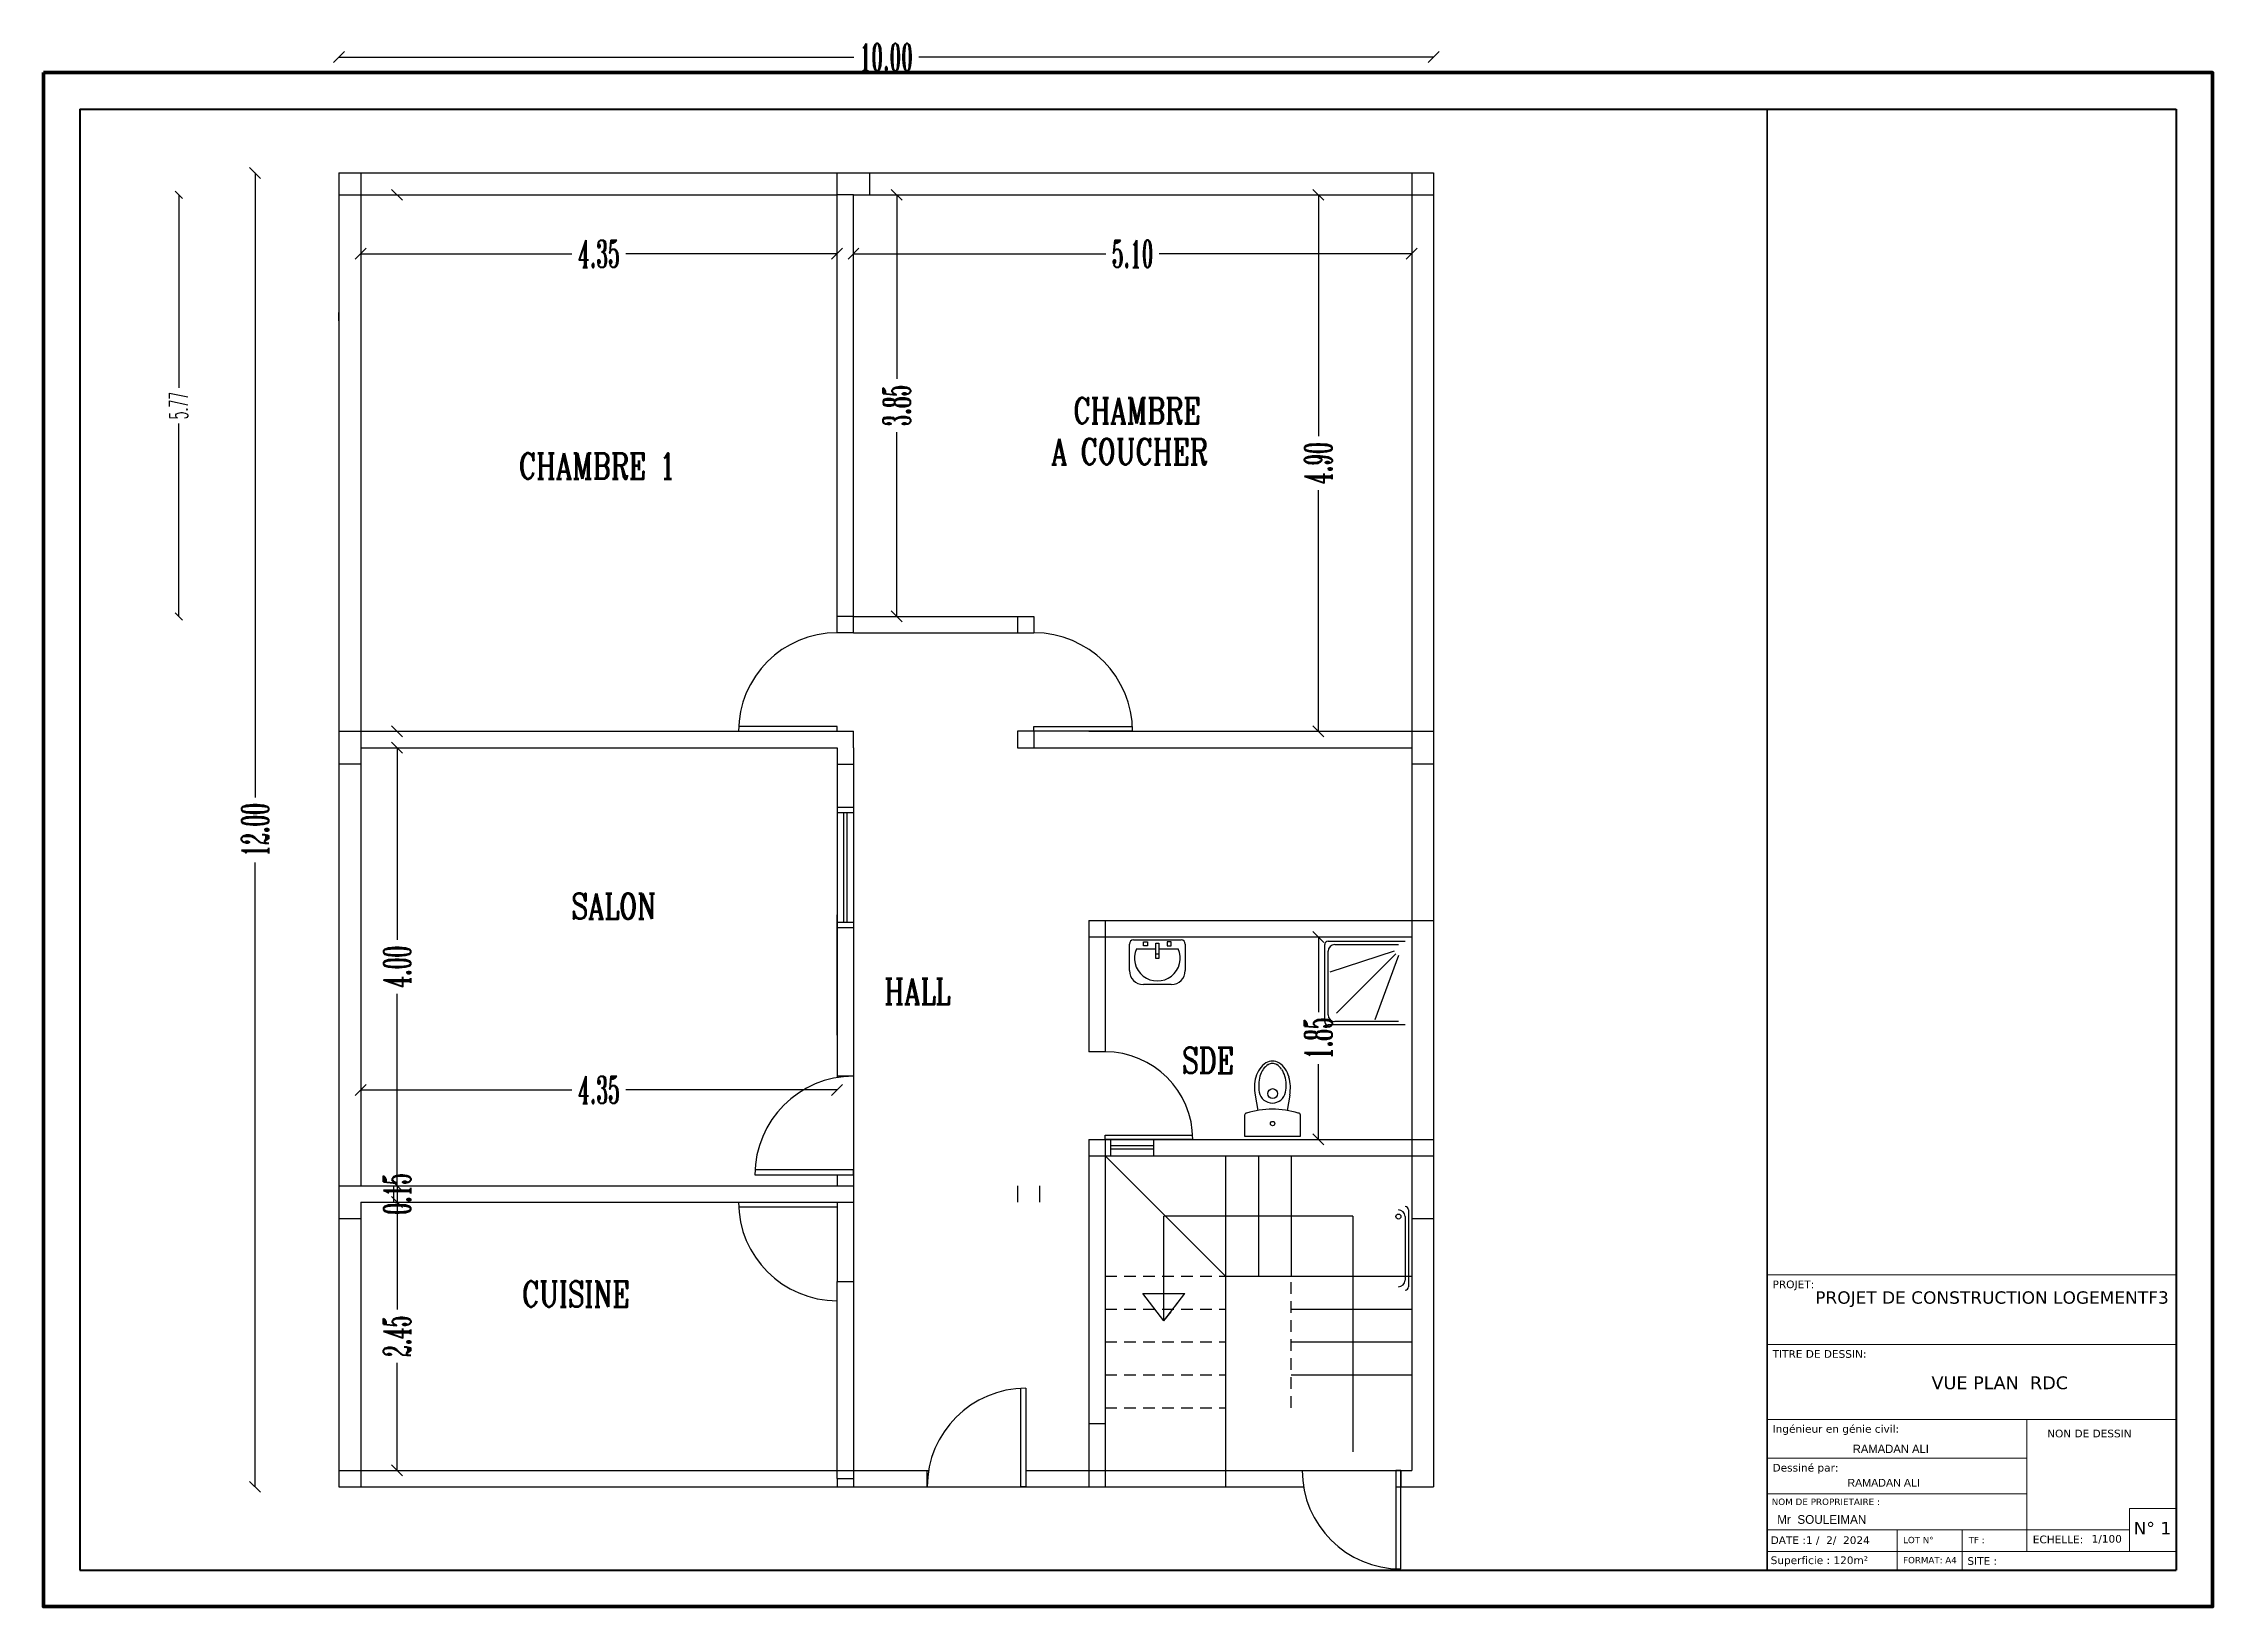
# Model space of a CAD drawing. Extents: x -110 to 3211, y -163 to 893.
# Drawn here: x 9.17 to 38.87, y 25.41 to 46.81 of the extents above; entities that cross this region are included whole.
import ezdxf

# ---------------------------------------------------------------- set-up
doc = ezdxf.new("R2010")
doc.units = 0
doc.header["$LTSCALE"] = 0.8
doc.header["$MEASUREMENT"] = 0
doc.linetypes.add('DASHED', pattern=[0.75, 0.5, -0.25])
doc.layers.get('0').update_dxf_attribs({"color": 5, "linetype": 'CONTINUOUS'})
doc.layers.get('DEFPOINTS').update_dxf_attribs({"linetype": 'CONTINUOUS'})
for name, color, linetype in [('COMBLDG', 7, 'CONTINUOUS'), ('DOOR', 3, 'CONTINUOUS'), ('PIPE', 50, 'CONTINUOUS'), ('STR', 5, 'CONTINUOUS'), ('TEXT', 200, 'CONTINUOUS'), ('WALL', 6, 'CONTINUOUS'), ('WIN-PLN', 5, 'CONTINUOUS')]:
    doc.layers.add(name, color=color, linetype=linetype)
doc.styles.add('AYMAN-S', font='romant.shx', dxfattribs={"width": 0.7, "height": 0.15})
doc.styles.add('AYMOONY', font='romant.shx', dxfattribs={"width": 0.5})
doc.styles.add('ROMANT', font='ROMANC.SHX', dxfattribs={"width": 0.75})
doc.dimstyles.new('AYMAN-SIT', dxfattribs={"dimtxt": 0.25, "dimasz": 0.08, "dimexe": 0.18, "dimexo": 0.06, "dimgap": 0.05, "dimtad": 0, "dimzin": 1, "dimdsep": 46, "dimtxsty": 'AYMAN-S', "dimblk1": 'OBLIQUE', "dimblk2": 'OBLIQUE', "dimsah": 1, "dimcen": 0.09, "dimse1": 1, "dimse2": 1, "dimclrd": 256, "dimclre": 256, "dimclrt": 200, "dimadec": 0, "dimazin": 0, "dimtfac": 1, "dimtdec": 4, "dimtix": 1, "dimtmove": 0, "dimatfit": 3, "dimldrblk": 'OBLIQUE', "dimfxl": 1, "dimtolj": 1, "dimtzin": 0, "dimarcsym": 0})

msp = doc.modelspace()

# ---------------------------------------------------------------- texts
at = {"layer": 'COMBLDG', "color": 7, "lineweight": 9, "attachment_point": 1}
for s, insert, char_height, width in [('{\\fVerdana|b0|i0|c0|p34;\\C55;PROJET:}', (32.849, 29.871, -0.147), 0.10489, 11.75043), ('\\pi0.73509;{\\fVerdana|b0|i0|c0|p34;PROJET DE CONSTRUCTION LOGEMENTF3}', (32.698, 29.723, 0.603), 0.16932, 6.38547), ('{\\fVerdana|b0|i0|c0|p34;\\C55;TITRE DE DESSIN:}', (32.849, 28.918, -0.147), 0.10489, 11.75043), ('{\\fVerdana|b0|i0|c0|p34;VUE PLAN  RDC }', (35.025, 28.559, -0.663), 0.17573, 5.65342), ('{\\fVerdana|b0|i0|c0|p34;\\C55;Ingénieur en génie civil:}', (32.849, 27.892, -0.147), 0.10489, 11.75043), ('{\\fArial|b0|i0|c0|p34; \\fColonna MT|b0|i0|c0|p82; RAMADAN ALI}', (33.859, 27.624), 0.11509, 12.89307), ('{\\fVerdana|b0|i0|c0|p34;NON DE DESSIN}', (36.609, 27.829, -0.478), 0.10489, 11.75043), ('{\\fVerdana|b0|i0|c0|p34;\\C55;Dessiné par:}', (32.849, 27.361, -0.323), 0.10489, 11.75043), ('{\\fArial|b0|i0|c0|p34;RAMADAN ALI}', (33.873, 27.155), 0.10489, 11.75043), ('{\\fVerdana|b0|i0|c0|p34;\\C55;NOM DE PROPRIETAIRE :}', (32.837, 26.886, -0.094), 0.08772, 9.82617), ('{\\fArial|b0|i0|c0|p34; \\fColonna MT|b0|i0|c0|p82; \\H1.143x;Mr  SOULEIMAN}', (32.833, 26.66, -0.176), 0.10489, 11.75043), ('{\\fVerdana|b0|i0|c0|p34;N° 1}', (37.792, 26.566, -0.12), 0.1704, 19.08879), ('{\\fVerdana|b0|i0|c0|p34;DATE :1 /  2/  2024}', (32.823, 26.369, -0.323), 0.10489, 11.75043), ('{\\fVerdana|b0|i0|c0|p34;LOT N° }', (34.636, 26.362, -0.228), 0.08651, 9.69138), ('{\\fVerdana|b0|i0|c0|p34;TF : }', (35.534, 26.362, -0.267), 0.08651, 9.69138), ('{\\fVerdana|b0|i0|c0|p34;ECHELLE:}', (36.412, 26.379, -0.668), 0.10489, 11.75043), ('{\\fVerdana|b0|i0|c0|p34;1/100}', (37.217, 26.387, -0.565), 0.10489, 11.75043), ('{\\fVerdana|b0|i0|c0|p34;Superficie : 120m²}', (32.823, 26.094, -0.32), 0.10489, 11.75043), ('{\\fVerdana|b0|i0|c0|p34;FORMAT: A4}', (34.636, 26.087, -0.264), 0.08651, 9.69138), ('{\\fVerdana|b0|i0|c0|p34;SITE : }', (35.517, 26.084, -0.323), 0.10489, 11.75043)]:
    msp.add_mtext(s, dxfattribs=dict(at, insert=insert, char_height=char_height, width=width))
at = {"layer": 'PIPE', "color": 7, "ltscale": 0.8, "char_height": 0.3747, "attachment_point": 5, "style": 'AYMOONY'}
for s, insert in [('\\A1;10.00', (20.714, 46.619)), ('\\A1;4.35', (16.78, 43.926)), ('\\A1;5.10', (24.087, 43.926)), ('\\A1;4.35', (16.78, 32.48))]:
    msp.add_mtext(s, dxfattribs=dict(at, insert=insert))
at = {"layer": 'PIPE', "color": 7, "ltscale": 0.8, "char_height": 0.3747, "attachment_point": 5, "rotation": 90, "style": 'AYMOONY'}
for s, insert in [('\\A1;3.85', (20.857, 41.848)), ('\\A1;4.90', (26.63, 41.061)), ('\\A1;12.00', (12.073, 36.04)), ('\\A1;4.00', (14.017, 34.167)), ('\\A1;1.85', (26.63, 33.189)), ('\\A1;0.15', (14.017, 31.057)), ('\\A1;2.45', (14.017, 29.108))]:
    msp.add_mtext(s, dxfattribs=dict(at, insert=insert))
at = {"layer": 'TEXT', "color": 7, "ltscale": 61, "style": 'ROMANT', "width": 0.75}
for s, p in [('CHAMBRE', (23.274, 41.605)), ('A COUCHER', (22.968, 41.044)), ('CHAMBRE 1', (15.683, 40.847)), ('SALON', (16.404, 34.821)), ('HALL', (20.688, 33.655)), ('SDE', (24.766, 32.709)), ('CUISINE', (15.726, 29.511))]:
    msp.add_text(s, height=0.3498, dxfattribs=at).set_placement(p)

# ---------------------------------------------------------------- blocks, each defined once
blk = doc.blocks.new('_OBLIQUE')
at = {"color": 0, "linetype": 'ByBlock'}
blk.add_line((-0.5, -0.5), (0.5, 0.5), dxfattribs=at)
blk = doc.blocks.new('*D206')
at = {"layer": 'DEFPOINTS', "color": 0, "ltscale": 0.8, "transparency": 16777216}
for p in [(11.027, 44.733), (20.266, 44.733), (20.041, 38.963)]:
    blk.add_point(p, dxfattribs=at)
at = {"layer": 'PIPE', "color": 7, "lineweight": -2, "ltscale": 0.8, "transparency": 16777216}
for p, q in [((11.027, 44.733), (11.027, 42.092)), ((11.027, 38.963), (11.027, 41.605))]:
    blk.add_line(p, q, dxfattribs=at)
at = {"layer": 'PIPE', "color": 7, "lineweight": -2, "ltscale": 0.8, "transparency": 16777216, "xscale": 0.1, "yscale": 0.1, "zscale": 0.1}
for p, rotation in [((11.027, 44.733), 90), ((11.027, 38.963), 270)]:
    blk.add_blockref('_OBLIQUE', p, dxfattribs=dict(at, rotation=rotation))
at = {"layer": 'PIPE', "color": 7, "ltscale": 0.8, "transparency": 16777216, "insert": (11.027, 41.848), "char_height": 0.25, "attachment_point": 5, "rotation": 90, "style": 'AYMOONY'}
blk.add_mtext('\\A1;5.77', dxfattribs=at)

# ---------------------------------------------------------------- dimensions: what is measured, and where the dimension line sits
at = {"layer": 'PIPE', "ltscale": 0.8}
dim = msp.add_linear_dim(base=(11.027, 44.733), p1=(20.041, 38.963), p2=(20.266, 44.733), angle=90, dimstyle='AYMAN-SIT', override={"dimasz": 0.1, "dimexe": 0.006, "dimtxsty": 'AYMOONY', "dimclrd": 7, "dimclrt": 7, "dimtdec": 2}, dxfattribs=at)
dim.commit()
dim.dimension.update_dxf_attribs({"geometry": '*D206', "text_midpoint": (11.027, 41.848)})

# ---------------------------------------------------------------- linework, layer by layer
at = {"color": 5, "lineweight": 40}
for p, q in [((9.674, 45.907), (9.674, 25.907)), ((9.674, 45.907), (38.374, 45.907)), ((38.374, 45.907), (38.374, 25.907)), ((9.674, 25.907), (38.374, 25.907))]:
    msp.add_line(p, q, dxfattribs=at)
for p, q in [((24.044, 34.113), (24.044, 34.476)), ((24.101, 34.534), (24.751, 34.534)), ((24.235, 34.451), (24.235, 34.509)), ((24.235, 34.509), (24.293, 34.509)), ((24.293, 34.509), (24.293, 34.451)), ((24.407, 34.49), (24.445, 34.49)), ((24.407, 34.279), (24.407, 34.49)), ((24.445, 34.49), (24.445, 34.279)), ((24.617, 34.509), (24.56, 34.509)), ((24.56, 34.509), (24.56, 34.451)), ((24.617, 34.451), (24.617, 34.509)), ((24.809, 34.476), (24.809, 34.113)), ((26.717, 33.415), (26.717, 34.47)), ((26.763, 34.516), (27.818, 34.516)), ((26.855, 34.47), (27.726, 34.47)), ((24.14, 34.413), (24.407, 34.413)), ((24.293, 34.451), (24.235, 34.451)), ((24.445, 34.337), (24.407, 34.337)), ((24.445, 34.279), (24.407, 34.279)), ((24.445, 34.413), (24.713, 34.413)), ((24.56, 34.451), (24.617, 34.451)), ((26.763, 33.507), (26.763, 34.378)), ((27.669, 34.378), (26.786, 34.091)), ((27.692, 34.344), (26.878, 33.53)), ((27.726, 34.321), (27.405, 33.438)), ((24.617, 33.922), (24.235, 33.922)), ((27.818, 33.369), (26.763, 33.369)), ((27.726, 33.415), (26.855, 33.415)), ((25.764, 32.41), (25.801, 32.198)), ((26.238, 32.41), (26.202, 32.198)), ((25.619, 32.135), (25.619, 31.848)), ((26.384, 31.848), (26.384, 32.136)), ((25.619, 31.848), (26.384, 31.848)), ((27.818, 30.747), (27.818, 29.876)), ((27.864, 30.839), (27.864, 29.784))]:
    msp.add_line(p, q)
at = {"color": 5, "lineweight": 100}
msp.add_lwpolyline([(9.174, 46.407), (38.874, 46.407), (38.874, 25.407), (9.174, 25.407)], close=True, dxfattribs=at)
for centre, radius in [((26.004, 32.43), 0.0674), ((26.004, 32.02), 0.03), ((27.726, 30.747), 0.0344)]:
    msp.add_circle(centre, radius)
for centre, radius, start, end in [((24.101, 34.476), 0.0573, 90, 180), ((24.751, 34.476), 0.0573, 0, 90), ((26.763, 34.47), 0.0459, 90, 180), ((26.855, 34.378), 0.0917, 90, 180), ((24.426, 34.286), 0.314, 156.067, 23.933), ((24.235, 34.113), 0.191, 180, 270), ((24.617, 34.113), 0.191, 270, 0), ((26.763, 33.415), 0.0459, 180, 270), ((26.855, 33.507), 0.0917, 180, 270), ((26.144, 32.552), 0.384, 145.6833, 164.214), ((26.057, 32.612), 0.278, 121.251, 145.6833), ((26.144, 32.578), 0.326, 145.6833, 164.214), ((26.057, 32.638), 0.22, 121.251, 145.6833), ((26.001, 32.703), 0.172, 90.0033, 121.251), ((26.001, 32.729), 0.113, 90.0033, 121.251), ((26.001, 32.703), 0.172, 58.7557, 90.0033), ((26.001, 32.729), 0.113, 58.7557, 90.0033), ((25.946, 32.638), 0.22, 34.3234, 58.7557), ((25.946, 32.612), 0.278, 34.3234, 58.7557), ((25.859, 32.578), 0.326, 15.7926, 34.3234), ((25.859, 32.552), 0.384, 15.7926, 34.3234), ((26.283, 32.513), 0.528, 164.214, 191.2459), ((26.283, 32.539), 0.47, 164.214, 191.2459), ((26.001, 32.483), 0.183, 191.2459, 348.7608), ((25.72, 32.539), 0.47, 348.7608, 15.7926), ((25.72, 32.513), 0.528, 348.7608, 15.7926), ((25.647, 32.135), 0.0277, 90.0033, 180.0033), ((26.001, 31.034), 1.183, 72.57, 107.4367), ((26.356, 32.136), 0.0277, 0.0033, 90.0033), ((27.726, 30.747), 0.0917, 0, 90), ((27.818, 30.839), 0.0459, 0, 90), ((27.726, 29.876), 0.0917, 270, 0), ((27.818, 29.784), 0.0459, 270, 0)]:
    msp.add_arc(centre, radius, start, end)
at = {"layer": 'COMBLDG', "color": 7, "lineweight": 30}
msp.add_line((32.775, 25.907), (32.775, 45.907), dxfattribs=at)
at = {"layer": 'COMBLDG', "color": 7, "lineweight": 9}
for p, q in [((32.775, 29.949, 0.176), (38.374, 29.949, -0.565)), ((32.775, 28.996, 0.176), (38.374, 28.996, -0.565)), ((32.775, 27.97, 0.176), (38.374, 27.97, -0.565)), ((36.332, 27.97, -0.295), (36.332, 26.162, -0.532)), ((32.775, 27.439, 0), (36.332, 27.439, -0.47)), ((32.775, 26.951, 0.176), (36.332, 26.951, -0.295)), ((37.735, 26.75, -1.065), (38.374, 26.75, -1.13)), ((37.735, 26.75, 0), (37.735, 26.162, 0)), ((32.775, 26.456), (37.735, 26.456, -0.5)), ((34.553, 26.456, 0.039), (34.553, 25.907, -0.033)), ((35.443, 25.907, 0), (35.443, 26.456, 0)), ((32.775, 26.162, 0), (38.374, 26.162))]:
    msp.add_line(p, q, dxfattribs=at)
at = {"layer": 'DOOR', "color": 3}
for p, q in [((20.041, 37.457), (18.694, 37.457)), ((20.041, 37.389), (20.041, 37.457)), ((22.737, 37.389), (22.737, 37.457)), ((22.737, 37.457), (24.085, 37.457)), ((18.692, 37.389), (20.041, 37.389)), ((24.086, 37.389), (22.737, 37.389)), ((23.712, 31.803), (23.712, 31.863)), ((23.712, 31.863), (24.909, 31.863)), ((24.911, 31.803), (23.712, 31.803)), ((18.917, 31.319), (20.266, 31.319)), ((20.266, 31.386), (18.919, 31.386)), ((20.266, 31.319), (20.266, 31.386)), ((18.692, 30.944), (20.041, 30.944)), ((20.041, 30.944), (20.041, 30.877)), ((20.041, 30.877), (18.694, 30.877)), ((22.556, 27.047), (22.556, 28.395)), ((22.624, 28.396), (22.624, 27.047)), ((22.624, 27.047), (22.556, 27.047)), ((27.758, 27.272), (27.691, 27.272)), ((27.691, 27.272), (27.691, 25.925)), ((27.758, 25.923), (27.758, 27.272))]:
    msp.add_line(p, q, dxfattribs=at)
for centre, radius, start, end in [((20.041, 37.389), 1.349, 90, 180), ((22.737, 37.389), 1.349, 0, 90), ((23.712, 31.803), 1.199, 0, 90), ((20.266, 31.319), 1.349, 90, 180), ((20.041, 30.944), 1.349, 180, 270), ((22.624, 27.047), 1.349, 90, 180), ((27.758, 27.272), 1.349, 180, 270)]:
    msp.add_arc(centre, radius, start, end, dxfattribs=at)
at = {"layer": 'PIPE', "color": 7, "ltscale": 0.8}
for p, q in [((13.22, 46.619), (20.269, 46.619)), ((28.208, 46.619), (21.159, 46.619)), ((12.073, 45.033), (12.073, 36.485)), ((20.857, 44.733), (20.857, 42.213)), ((26.63, 44.733), (26.63, 41.431)), ((13.52, 43.926), (16.411, 43.926)), ((20.041, 43.926), (17.15, 43.926)), ((20.266, 43.926), (23.722, 43.926)), ((27.908, 43.926), (24.452, 43.926)), ((20.857, 38.963), (20.857, 41.483)), ((26.63, 37.389), (26.63, 40.692)), ((14.017, 37.164), (14.017, 34.536)), ((12.073, 27.047), (12.073, 35.595)), ((26.63, 34.575), (26.63, 33.545)), ((14.017, 31.169), (14.017, 33.797)), ((26.63, 31.803), (26.63, 32.833)), ((13.52, 32.48), (16.411, 32.48)), ((20.041, 32.48), (17.15, 32.48)), ((14.017, 31.169), (14.017, 31.319)), ((14.017, 31.169), (14.017, 30.944)), ((14.017, 30.944), (14.017, 30.794)), ((14.017, 30.944), (14.017, 29.473)), ((27.104, 30.753), (24.516, 30.753)), ((24.516, 29.317), (24.516, 30.753)), ((24.516, 29.317), (24.228, 29.694)), ((14.017, 27.272), (14.017, 28.743))]:
    msp.add_line(p, q, dxfattribs=at)
at = {"layer": 'PIPE', "ltscale": 0.8}
for p, q in [((20.266, 36.346), (20.041, 36.346)), ((20.266, 32.668), (20.041, 32.668)), ((27.104, 30.753), (27.104, 27.525)), ((24.228, 29.694), (24.803, 29.694)), ((24.516, 29.317), (24.803, 29.694)), ((22.624, 27.775), (22.624, 27.047)), ((21.275, 27.047), (21.275, 27.272)), ((26.409, 27.272), (26.409, 27.272))]:
    msp.add_line(p, q, dxfattribs=at)
at = {"layer": 'STR', "color": 252}
for p, q in [((23.712, 31.578), (25.36, 29.929)), ((25.36, 31.578), (25.36, 28.13)), ((25.81, 31.578), (25.81, 29.929)), ((26.26, 31.578), (26.26, 29.929)), ((25.36, 29.929), (27.908, 29.929)), ((26.26, 29.479), (27.908, 29.479)), ((26.26, 29.03), (27.908, 29.03)), ((26.26, 28.58), (27.908, 28.58)), ((25.36, 28.13), (25.36, 27.047))]:
    msp.add_line(p, q, dxfattribs=at)
at = {"layer": 'STR', "color": 252, "linetype": 'DASHED', "ltscale": 0.4}
for p, q in [((23.712, 29.929), (25.36, 29.929)), ((26.26, 28.13), (26.26, 29.929)), ((23.712, 29.479), (25.36, 29.479)), ((24.516, 29.317), (24.803, 29.694)), ((23.712, 29.03), (25.36, 29.03)), ((23.712, 28.58), (25.36, 28.58)), ((23.712, 28.13), (25.36, 28.13))]:
    msp.add_line(p, q, dxfattribs=at)
at = {"layer": 'WALL'}
for p, q in [((13.22, 45.033), (13.22, 27.047)), ((13.22, 45.033), (28.208, 45.033)), ((13.22, 45.033), (13.22, 27.047)), ((13.52, 45.033), (13.52, 31.169)), ((20.041, 44.733), (20.041, 45.033)), ((20.491, 44.733), (20.491, 45.033)), ((27.908, 45.033), (27.908, 29.52)), ((28.208, 45.033), (28.208, 29.52)), ((13.22, 44.733), (20.041, 44.733)), ((20.041, 39.188), (20.041, 44.733)), ((20.266, 44.733), (20.041, 44.733)), ((20.266, 43.235), (20.266, 44.733)), ((20.266, 44.733), (28.208, 44.733)), ((13.22, 43.235), (13.22, 43.122)), ((13.22, 43.235), (13.22, 43.122)), ((13.22, 43.01), (13.22, 43.122)), ((13.22, 43.01), (13.22, 43.122)), ((20.266, 39.188), (20.266, 43.234)), ((20.041, 38.738), (20.041, 39.188)), ((20.266, 38.963), (20.041, 38.963)), ((20.266, 38.738), (20.266, 39.188)), ((20.266, 38.963), (22.737, 38.963)), ((22.512, 38.963), (22.512, 38.738)), ((22.737, 38.963), (22.737, 38.738)), ((20.266, 38.738), (20.041, 38.738)), ((20.266, 38.738), (22.737, 38.738)), ((13.22, 37.389), (20.041, 37.389)), ((13.52, 37.164), (20.041, 37.164)), ((20.041, 37.389), (20.266, 37.389)), ((20.041, 37.164), (20.041, 36.94)), ((20.041, 37.164), (20.041, 36.94)), ((20.266, 37.164), (20.266, 37.389)), ((20.266, 37.164), (20.266, 36.94)), ((23.487, 37.389), (22.512, 37.389)), ((22.512, 37.389), (22.512, 37.164)), ((22.512, 37.164), (27.908, 37.164)), ((22.737, 37.389), (22.737, 37.164)), ((23.487, 37.389), (28.208, 37.389)), ((13.52, 36.94), (13.22, 36.94)), ((20.041, 36.94), (20.266, 36.94)), ((20.041, 36.94), (20.041, 32.649)), ((20.266, 36.94), (20.266, 30.944)), ((28.208, 36.94), (27.908, 36.94)), ((20.266, 36.346), (20.041, 36.346)), ((23.487, 34.8), (28.208, 34.8)), ((23.487, 34.8), (23.487, 33.002)), ((23.712, 34.8), (23.712, 33.002)), ((20.266, 34.698), (20.041, 34.698)), ((23.487, 34.575), (27.908, 34.575)), ((23.712, 33.002), (23.487, 33.002)), ((23.487, 31.803), (28.208, 31.803)), ((23.487, 31.803), (23.487, 27.047)), ((23.712, 31.803), (23.712, 27.047)), ((23.487, 31.578), (28.208, 31.578)), ((20.041, 31.319), (20.266, 31.319)), ((20.041, 31.319), (20.041, 31.169)), ((13.22, 31.169), (20.266, 31.169)), ((13.22, 31.169), (13.52, 31.169)), ((13.52, 30.944), (13.52, 27.047)), ((13.52, 30.944), (20.266, 30.944)), ((13.969, 31.169), (13.969, 30.944)), ((20.041, 30.944), (20.041, 29.858)), ((20.266, 30.944), (20.266, 29.858)), ((22.512, 31.169), (22.512, 30.944)), ((22.812, 31.169), (22.812, 30.944)), ((13.22, 30.719), (13.52, 30.719)), ((27.908, 30.719), (28.208, 30.719)), ((20.041, 29.858), (20.266, 29.858)), ((20.041, 27.16), (20.041, 29.858)), ((20.266, 29.858), (20.266, 27.16)), ((27.908, 29.52), (27.908, 27.272)), ((28.208, 29.52), (28.208, 27.047)), ((23.487, 27.913), (23.712, 27.913)), ((13.22, 27.272), (21.294, 27.272)), ((13.22, 27.047), (20.266, 27.047)), ((13.22, 27.047), (26.428, 27.047)), ((20.041, 27.16), (20.041, 27.047)), ((20.041, 27.16), (20.266, 27.16)), ((20.266, 27.16), (20.266, 27.047)), ((22.624, 27.272), (27.908, 27.272)), ((27.691, 27.047), (28.208, 27.047)), ((27.758, 27.272), (27.758, 27.047))]:
    msp.add_line(p, q, dxfattribs=at)
at = {"layer": 'WIN-PLN', "ltscale": 0.8}
for p, q in [((20.266, 36.272), (20.041, 36.272)), ((20.131, 36.272), (20.131, 34.773)), ((20.176, 36.272), (20.176, 34.773)), ((20.041, 33.23), (20.041, 34.879)), ((20.266, 34.773), (20.041, 34.773)), ((20.266, 34.879), (20.266, 33.23)), ((23.786, 31.803), (23.786, 31.578)), ((24.374, 31.803), (24.374, 31.578)), ((24.374, 31.713), (23.786, 31.713)), ((24.374, 31.668), (23.786, 31.668))]:
    msp.add_line(p, q, dxfattribs=at)

# ---------------------------------------------------------------- block references
at = {"layer": 'PIPE', "color": 7, "ltscale": 0.8, "xscale": 0.1498820333691455, "yscale": 0.1498820333691455, "zscale": 0.1498820333691455}
for p, rotation in [((13.22, 46.619), 180), ((12.073, 45.033), 90), ((14.017, 44.733), 90), ((20.857, 44.733), 90), ((26.63, 44.733), 90), ((13.52, 43.926), 180), ((20.266, 43.926), 180), ((20.857, 38.963), 270), ((14.017, 37.389), 270), ((26.63, 37.389), 270), ((14.017, 37.164), 90), ((26.63, 34.575), 90), ((13.52, 32.48), 180), ((26.63, 31.803), 270), ((14.017, 31.169), 270), ((14.017, 31.169), 270), ((14.017, 30.944), 90), ((14.017, 30.944), 90), ((14.017, 27.272), 270), ((12.073, 27.047), 270)]:
    msp.add_blockref('_OBLIQUE', p, dxfattribs=dict(at, rotation=rotation))
for p in [(28.208, 46.619), (20.041, 43.926), (27.908, 43.926), (20.041, 32.48)]:
    msp.add_blockref('_OBLIQUE', p, dxfattribs=at)

msp.set_redraw_order([(e.dxf.handle, doc.entitydb.next_handle()) for e in msp.query("TEXT MTEXT ATTDEF DIMENSION ARC_DIMENSION")])  # texts and dimensions are drawn at this point

doc.saveas('drawing.dxf')
